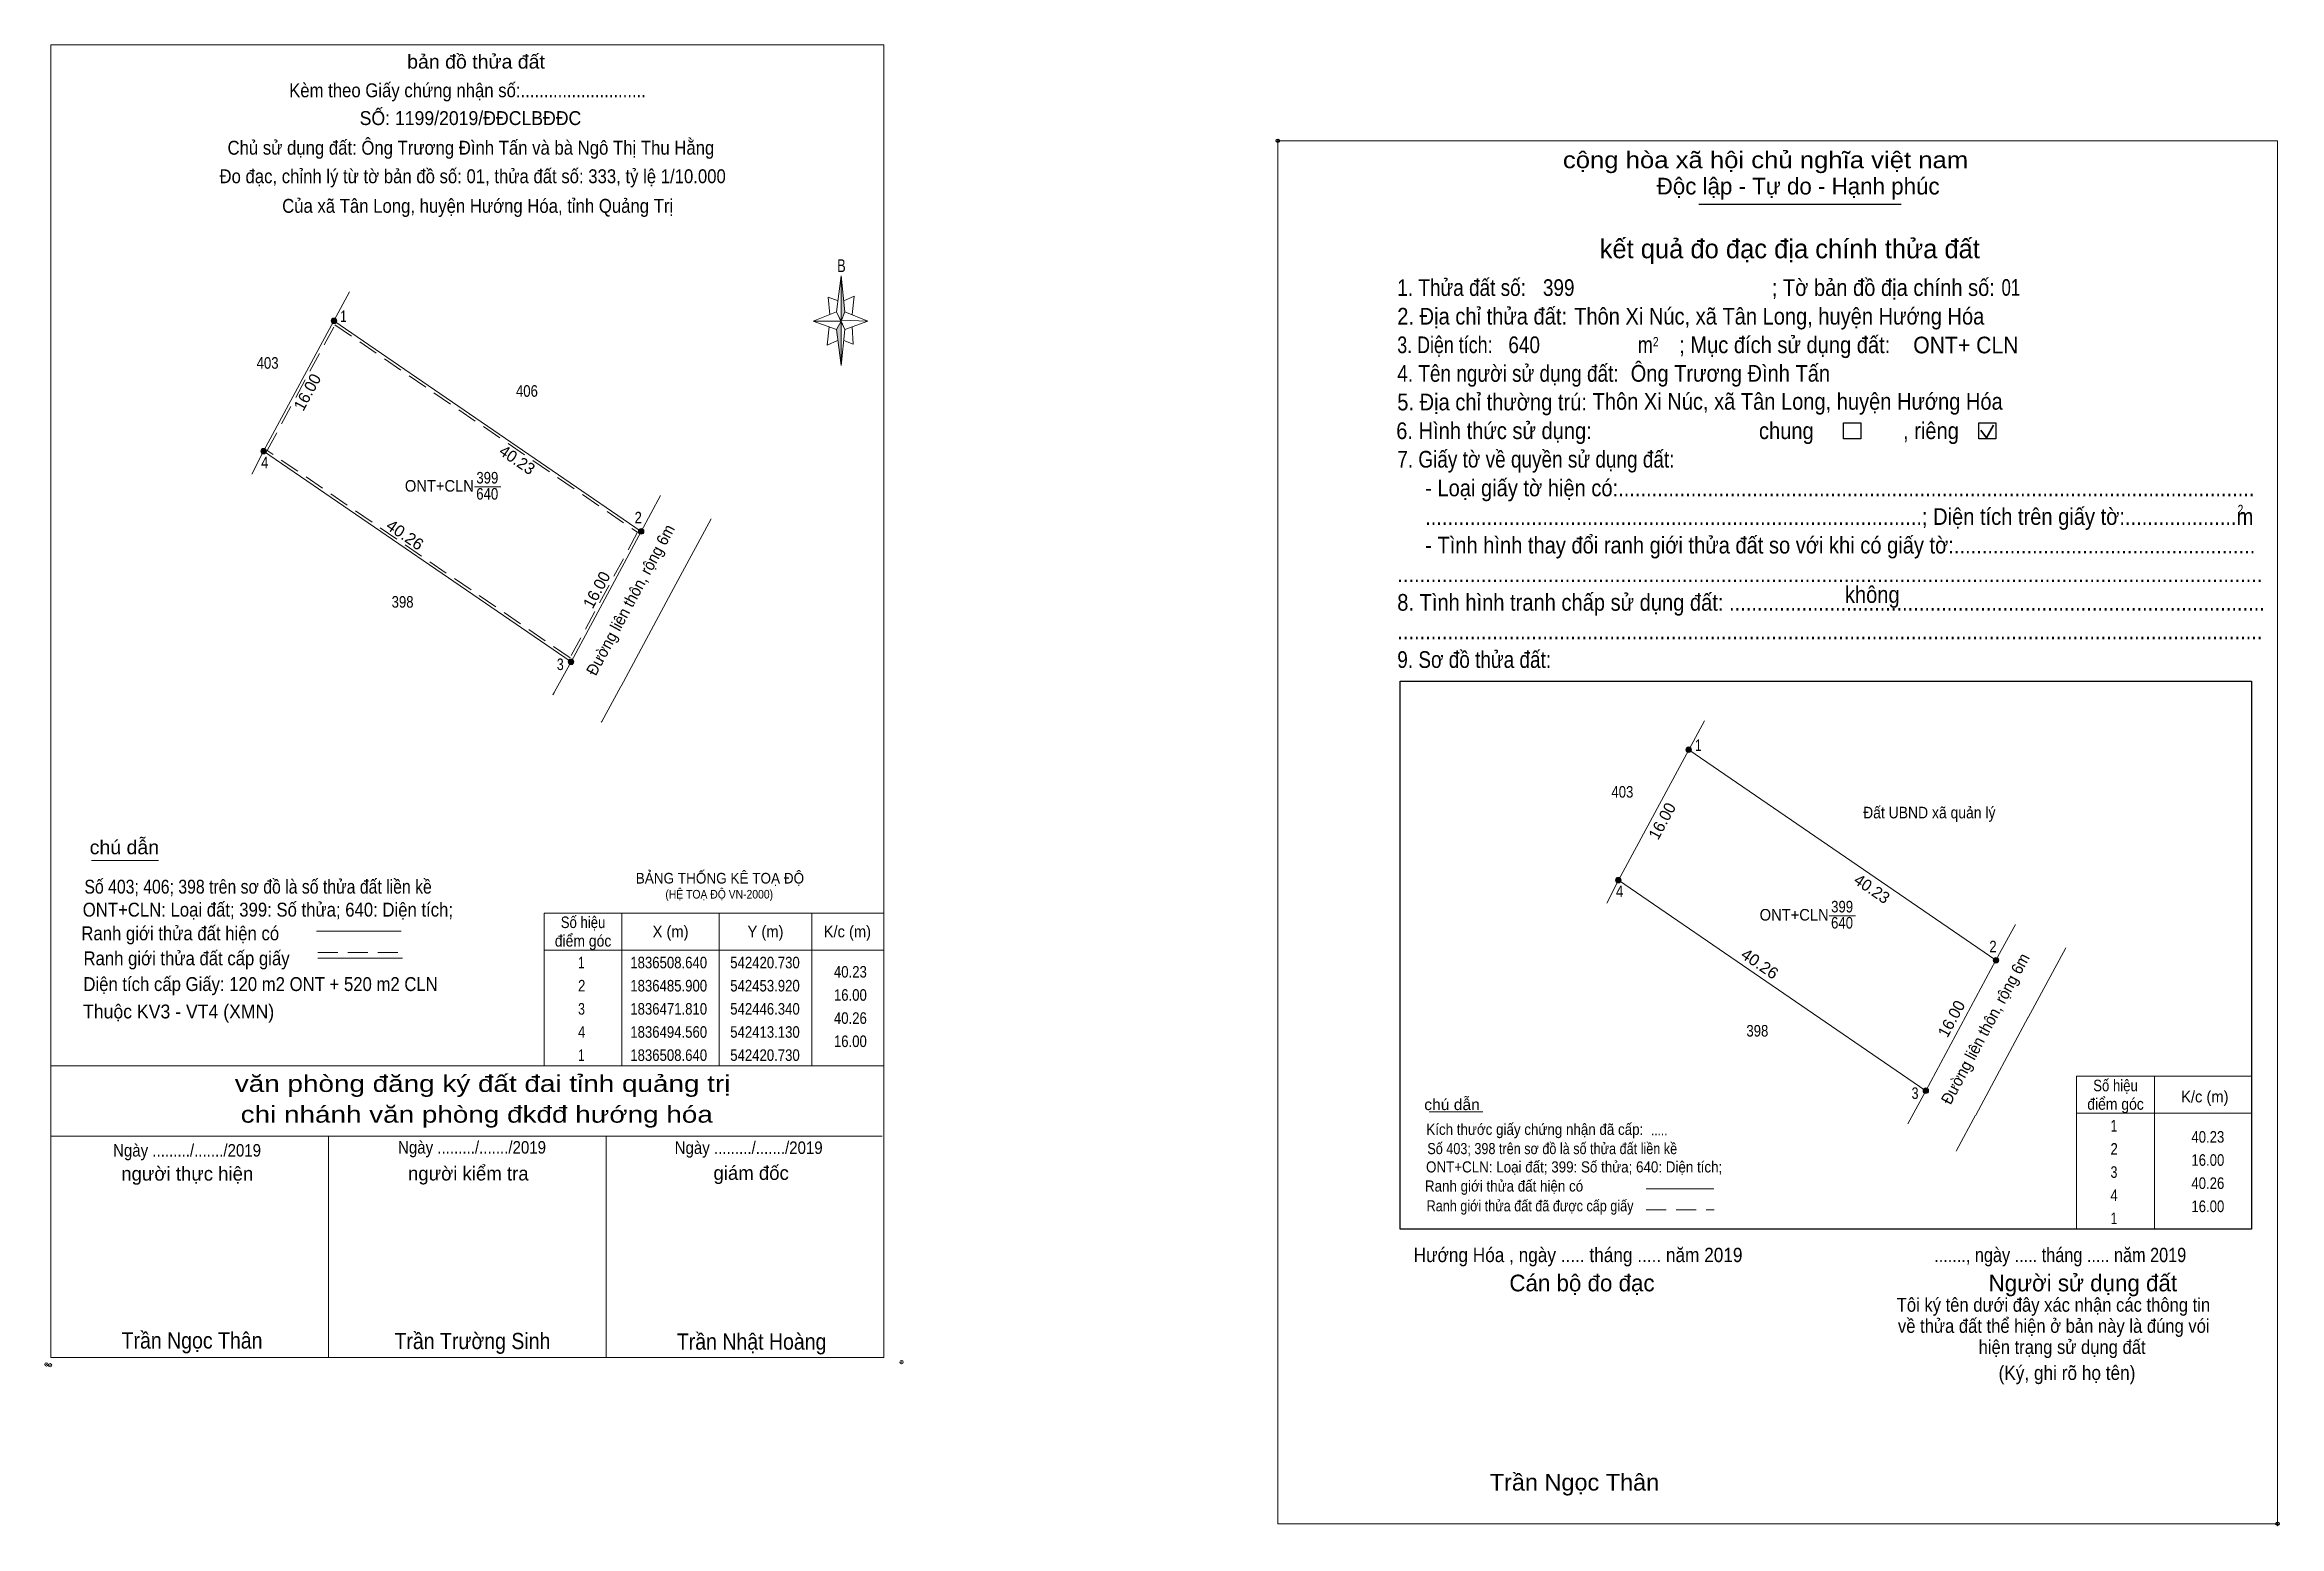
# Model space of a CAD drawing. Header units: metres. Extents: x 536224 to 542555, y 1836370 to 1838240.
# Drawn here: x 542136.1 to 542377.4, y 1836612.2 to 1836772.3 of the extents above; entities that cross this region are included whole.
import ezdxf
from ezdxf.enums import TextEntityAlignment as Align

# ---------------------------------------------------------------- set-up
doc = ezdxf.new("R2010")
doc.units = ezdxf.units.M
doc.header["$LTSCALE"] = 0.72
doc.header["$PDMODE"] = 32
doc.header["$PDSIZE"] = 0.36
doc.linetypes.add('MEDIUM_DASHED', pattern=[4.5, 3, -1.5])
for name, color, linetype, lineweight in [('1', 7, 'Continuous', 13), ('17', 7, 'Continuous', 13), ('2', 7, 'Continuous', 25), ('36', 7, 'Continuous', 13), ('5', 7, 'Continuous', 13), ('6', 7, 'Continuous', 13), ('63', 7, 'Continuous', 13)]:
    doc.layers.add(name, color=color, linetype=linetype, lineweight=lineweight)

msp = doc.modelspace()

# ---------------------------------------------------------------- texts
at = {"layer": '1'}
for s, height, width, p in [('BẢNG THỐNG KÊ TOẠ ĐỘ ', 1.15, 0.95, (542199.92, 1836681.65)), ('(HỆ TOẠ ĐỘ VN-2000)', 0.93, 0.9, (542203.12, 1836680.03))]:
    msp.add_text(s, height=height, dxfattribs=dict(at, width=width)).set_placement(p)
at = {"layer": '2'}
for s, height, width, p in [('cộng hòa xã hội chủ nghĩa việt nam', 1.803, 1.15, (542300.06, 1836758.92)), ('1. Thửa đất số:', 1.803, 0.85, (542282.17, 1836745.12)), ('399', 1.8, 0.85, (542297.9, 1836745.12)), ('; Tờ bản đồ địa chính số:', 1.803, 0.9, (542322.62, 1836745.12)), ('01', 1.8, 0.75, (542347.44, 1836745.14)), ('2. Địa chỉ thửa đất:', 1.803, 0.9, (542282.17, 1836742.03)), ('Thôn Xi Núc, xã Tân Long, huyện Hướng Hóa', 1.8, 0.9, (542301.28, 1836742.03)), ('3. Diện tích:', 1.803, 0.8, (542282.17, 1836738.94)), ('640', 1.8, 0.85, (542294.17, 1836738.95)), ('m', 1.803, 0.8, (542308.16, 1836738.94)), ('2', 1.03, 0.8, (542309.78, 1836739.66)), ('; Mục đích sử dụng đất:', 1.803, 0.9, (542312.62, 1836738.94)), ('ONT+ CLN', 1.8, 0.95, (542337.9, 1836738.92)), ('4. Tên người sử dụng đất:', 1.803, 0.85, (542282.17, 1836735.85)), ('Ông Trương Đình Tấn', 1.8, 0.9, (542307.38, 1836735.86)), ('5. Địa chỉ thường trú:', 1.803, 0.9, (542282.17, 1836732.76)), ('Thôn Xi Núc, xã Tân Long, huyện Hướng Hóa', 1.8, 0.9, (542303.27, 1836732.83)), ('6. Hình thức sử dụng:', 1.803, 0.9, (542282.06, 1836729.66)), ('chung                , riêng', 1.803, 0.9, (542321.24, 1836729.66)), ('7. Giấy tờ về quyền sử dụng đất:', 1.803, 0.85, (542282.17, 1836726.58)), ('     - Loại giấy tờ hiện có:..................................................................................................................', 1.803, 0.9, (542282.17, 1836723.48)), ('     .........................................................................................; Diện tích trên giấy tờ:....................m', 1.803, 0.9, (542282.17, 1836720.39)), ('2', 1.03, 0.8, (542372.94, 1836721.53)), ('     - Tình hình thay đổi ranh giới thửa đất so với khi có giấy tờ:......................................................', 1.803, 0.9, (542282.17, 1836717.3)), ('...........................................................................................................................................................', 1.803, 0.9, (542282.17, 1836714.21)), ('không', 1.803, 0.9, (542330.52, 1836711.97)), ('8. Tình hình tranh chấp sử dụng đất: ................................................................................................', 1.803, 0.9, (542282.17, 1836711.12)), ('9. Sơ đồ thửa đất:', 1.803, 0.85, (542282.17, 1836704.94)), ('...........................................................................................................................................................', 1.803, 0.9, (542282.17, 1836708.03)), ('Hướng Hóa , ngày ..... tháng ..... năm 2019', 1.544, 0.9, (542283.94, 1836640.76)), ('......., ngày ..... tháng ..... năm 2019', 1.544, 0.85, (542340.17, 1836640.76)), ('(Ký, ghi rõ họ tên)', 1.545, 0.9, (542347.12, 1836628.03)), ('Trần Ngọc Thân', 1.804, 1.05, (542292.16, 1836616.08))]:
    msp.add_text(s, height=height, dxfattribs=dict(at, width=width)).set_placement(p)
for s, p in [('Độc lập - Tự do - Hạnh phúc', (542310.19, 1836756.08)), ('Cán bộ đo đạc', (542294.28, 1836637.6)), ('Người sử dụng đất', (542346.04, 1836637.6))]:
    msp.add_text(s, height=1.803, dxfattribs=at).set_placement(p)
for s, height, p in [('kết quả đo đạc địa chính thửa đất', 2.061, (542324.565, 1836749.19)), ('.', 0.515, (542377.255, 1836612.22))]:
    msp.add_text(s, height=height, dxfattribs=at).set_placement(p, align=Align.CENTER)
for s, height, width, p in [('.....', 1, 0.95, (542310.465, 1836654.47)), ('Tôi ký tên dưới đây xác nhận các thông tin', 1.489, 0.9, (542353.045, 1836635.4)), ('về thửa đất thể hiện ở bản này là đúng vói', 1.489, 0.9, (542353.08, 1836633.12)), ('hiện trạng sử dụng đất', 1.489, 0.9, (542353.98, 1836630.84))]:
    msp.add_text(s, height=height, dxfattribs=dict(at, width=width)).set_placement(p, align=Align.CENTER)
at = {"layer": '5'}
for s, height, width, p in [('bản đồ thửa đất', 1.5, 1.05, (542182.67, 1836769.68)), ('Kèm theo Giấy chứng nhận số:...........................', 1.5, 0.9, (542181.75, 1836766.58)), ('SỐ: 1199/2019/ĐĐCLBĐĐC', 1.5, 0.95, (542182.065, 1836763.58)), ('Chủ sử dụng đất: Ông Trương Đình Tấn và bà Ngô Thị Thu Hằng', 1.5, 0.9, (542182.115, 1836760.38)), ('Đo đạc, chỉnh lý từ tờ bản đồ số: 01, thửa đất số: 333, tỷ lệ 1/10.000 ', 1.5, 0.9, (542182.555, 1836757.3)), ('Của xã Tân Long, huyện Hướng Hóa, tỉnh Quảng Trị', 1.5, 0.9, (542182.845, 1836754.1)), ('B', 1.378, 0.75, (542222.135, 1836747.7)), ('văn phòng đăng ký đất đai tỉnh quảng trị', 1.8, 1.25, (542183.38, 1836659.14)), ('chi nhánh văn phòng đkđđ hướng hóa', 1.8, 1.25, (542182.745, 1836655.82)), ('Ngày ........./......./2019', 1.35, 0.9, (542151.455, 1836652.16)), ('Ngày ........./......./2019', 1.35, 0.9, (542182.235, 1836652.48)), ('Ngày ........./......./2019', 1.35, 0.9, (542212.115, 1836652.44)), ('Trần Ngọc Thân', 1.75, 0.9, (542151.995, 1836631.42)), ('Trần Trường Sinh', 1.75, 0.9, (542182.28, 1836631.36)), ('Trần Nhật Hoàng', 1.75, 0.9, (542212.435, 1836631.3))]:
    msp.add_text(s, height=height, dxfattribs=dict(at, width=width)).set_placement(p, align=Align.CENTER)
for s, p in [('người thực hiện', (542151.48, 1836649.56)), ('người kiểm tra', (542181.835, 1836649.58)), ('giám đốc', (542212.385, 1836649.64))]:
    msp.add_text(s, height=1.5, dxfattribs=at).set_placement(p, align=Align.CENTER)
at = {"layer": '6'}
for s, height, width, p in [('chú dẫn', 1.5, 1.05, (542140.94, 1836684.82)), ('Số 403; 406; 398 trên sơ đồ là số thửa đất liền kề', 1.5, 0.85, (542140.37, 1836680.56)), ('ONT+CLN: Loại đất; 399: Số thửa; 640: Diện tích;', 1.5, 0.9, (542140.19, 1836678.08)), ('Ranh giới thửa đất hiện có ', 1.5, 0.9, (542140.04, 1836675.52)), ('Ranh giới thửa đất cấp giấy', 1.5, 0.9, (542140.27, 1836672.82)), ('Diện tích cấp Giấy: 120 m2 ONT + 520 m2 CLN', 1.5, 0.9, (542140.26, 1836670.04)), ('Thuộc KV3 - VT4 (XMN)', 1.5, 0.95, (542140.22, 1836667.08)), ('chú dẫn', 1.2, 1.05, (542285.09, 1836657.18)), ('Kích thước giấy chứng nhận đã cấp:', 1.2, 0.9, (542285.31, 1836654.5)), ('Số 403; 398 trên sơ đồ là số thửa đất liền kề', 1.2, 0.85, (542285.42, 1836652.42)), ('ONT+CLN: Loại đất; 399: Số thửa; 640: Diện tích;', 1.2, 0.9, (542285.28, 1836650.44)), ('Ranh giới thửa đất hiện có ', 1.2, 0.9, (542285.16, 1836648.38)), ('Ranh giới thửa đất đã được cấp giấy', 1.2, 0.85, (542285.34, 1836646.24))]:
    msp.add_text(s, height=height, dxfattribs=dict(at, width=width)).set_placement(p)
at = {"layer": '63'}
for s, width, p in [(' 1', 0.75, (542168.7, 1836742.3)), (' 4', 0.85, (542160.25, 1836726.51)), (' 2', 0.85, (542200.58, 1836720.55)), (' 3', 0.8, (542192.14, 1836704.71)), (' 1', 0.75, (542315.03, 1836695.97)), (' 4', 0.85, (542306.58, 1836680.18)), (' 2', 0.85, (542346.91, 1836674.22)), ('40.23', 0.85, (542224.88, 1836671.49)), ('16.00', 0.85, (542224.88, 1836668.99)), ('40.26', 0.85, (542224.88, 1836666.49)), ('16.00', 0.85, (542224.88, 1836663.99)), (' 3', 0.8, (542338.47, 1836658.38)), ('40.23', 0.85, (542371.5, 1836653.66)), ('16.00', 0.85, (542371.5, 1836651.16)), ('40.26', 0.85, (542371.5, 1836648.66)), ('16.00', 0.85, (542371.5, 1836646.16))]:
    msp.add_text(s, height=1.25, dxfattribs=dict(at, width=width)).set_placement(p, align=Align.RIGHT)
for s, width, p in [('403', 0.85, (542160.155, 1836737.26)), ('406', 0.85, (542188.165, 1836734.23)), ('399', 0.85, (542183.89, 1836724.86)), ('ONT+CLN', 0.95, (542178.71, 1836723.98)), ('640', 0.85, (542183.88, 1836723.12)), ('398', 0.85, (542174.735, 1836711.45)), ('403', 0.85, (542306.485, 1836690.93)), ('Đất UBND xã quản lý', 0.9, (542339.635, 1836688.69)), ('399', 0.85, (542330.22, 1836678.53)), ('Số hiệu', 0.85, (542194.23, 1836676.84)), ('ONT+CLN', 0.95, (542325.04, 1836677.65)), ('640', 0.85, (542330.21, 1836676.79)), ('điểm góc', 0.9, (542194.23, 1836674.84)), ('X (m)', 0.95, (542203.68, 1836675.84)), ('Y (m)', 0.95, (542213.935, 1836675.84)), ('K/c (m)', 0.95, (542222.775, 1836675.84)), (' 1', 0.75, (542193.88, 1836672.49)), ('1836508.640', 0.85, (542203.48, 1836672.49)), ('542420.730', 0.85, (542213.88, 1836672.49)), (' 2', 0.85, (542193.885, 1836669.99)), ('1836485.900', 0.85, (542203.48, 1836669.99)), ('542453.920', 0.85, (542213.88, 1836669.99)), (' 3', 0.8, (542193.875, 1836667.49)), ('1836471.810', 0.85, (542203.48, 1836667.49)), ('542446.340', 0.85, (542213.88, 1836667.49)), (' 4', 0.85, (542193.88, 1836664.99)), ('1836494.560', 0.85, (542203.48, 1836664.99)), ('542413.130', 0.85, (542213.88, 1836664.99)), ('398', 0.85, (542321.065, 1836665.12)), (' 1', 0.75, (542193.88, 1836662.49)), ('1836508.640', 0.85, (542203.48, 1836662.49)), ('542420.730', 0.85, (542213.88, 1836662.49)), ('Số hiệu', 0.85, (542359.75, 1836659.21)), ('điểm góc', 0.9, (542359.75, 1836657.21)), ('K/c (m)', 0.95, (542369.395, 1836658.01)), (' 1', 0.75, (542359.4, 1836654.86)), (' 2', 0.85, (542359.405, 1836652.36)), (' 3', 0.8, (542359.395, 1836649.86)), (' 4', 0.85, (542359.4, 1836647.36)), (' 1', 0.75, (542359.4, 1836644.86))]:
    msp.add_text(s, height=1.25, dxfattribs=dict(at, width=width)).set_placement(p, align=Align.CENTER)
for s, rotation, p in [('16.00', 61.641, (542165.002, 1836734.433)), ('40.23', 325.583, (542186.762, 1836726.902)), ('16.00', 61.721, (542196.249, 1836713.074)), ('16.00', 61.641, (542311.332, 1836688.103)), ('40.23', 325.583, (542333.092, 1836680.572)), ('16.00', 61.721, (542342.579, 1836666.744))]:
    msp.add_text(s, height=1.25, rotation=rotation, dxfattribs=at).set_placement(p, align=Align.CENTER)
for s, rotation, width, p in [('40.26', 325.588, 1.05, (542174.647, 1836718.805)), ('Đường liên thôn, rộng 6m', 61.767, 0.95, (542199.898, 1836712.004)), ('40.26', 325.588, 1.05, (542320.977, 1836672.475)), ('Đường liên thôn, rộng 6m', 61.767, 0.95, (542346.228, 1836665.674))]:
    msp.add_text(s, height=1.25, rotation=rotation, dxfattribs=dict(at, width=width)).set_placement(p, align=Align.CENTER)

# ---------------------------------------------------------------- hatches: boundary and pattern name
at = {"layer": '5'}
for points in [[(542222.1, 1836747.3), (542222.5, 1836743.4), (542222.1, 1836742.4)], [(542222.1, 1836742.4), (542222.1, 1836737.6), (542221.6, 1836741.5)]]:
    msp.add_hatch(color=256, dxfattribs=at).paths.add_polyline_path(points)
at = {"layer": '63'}
for points in [[(542167.62, 1836742.43, 1), (542167.02, 1836742.43, 1)], [(542160.02, 1836728.35, 1), (542159.42, 1836728.35, 1)], [(542200.81, 1836719.69, 1), (542200.21, 1836719.69, 1)], [(542193.23, 1836705.6, 1), (542192.63, 1836705.6, 1)], [(542313.95, 1836696.1, 1), (542313.35, 1836696.1, 1)], [(542306.35, 1836682.02, 1), (542305.75, 1836682.02, 1)], [(542347.14, 1836673.36, 1), (542346.54, 1836673.36, 1)], [(542339.56, 1836659.27, 1), (542338.96, 1836659.27, 1)]]:
    msp.add_hatch(color=256, dxfattribs=at).paths.add_polyline_path(points)

# ---------------------------------------------------------------- linework, layer by layer
at = {"layer": '17'}
for p, q in [((542141.14, 1836684.14), (542148.38, 1836684.14)), ((542285.62, 1836657), (542291.4, 1836657))]:
    msp.add_line(p, q, dxfattribs=at)
at = {"layer": '2'}
for p, q in [((542314.75, 1836755.03), (542336.59, 1836755.03)), ((542282.5, 1836703.51), (542374.45, 1836703.51)), ((542374.45, 1836703.51), (542374.45, 1836644.33))]:
    msp.add_line(p, q, dxfattribs=at)
at = {"layer": '2', "lineweight": 35}
for p, q in [((542345.21, 1836730.61), (542345.82, 1836729.81)), ((542345.82, 1836729.81), (542346.57, 1836731.15))]:
    msp.add_line(p, q, dxfattribs=at)
at = {"layer": '2', "lineweight": 13}
msp.add_lwpolyline([(542269.26, 1836761.88), (542377.26, 1836761.88), (542377.26, 1836612.49), (542269.26, 1836612.49)], close=True, dxfattribs=at)
at = {"layer": '2'}
for points in [[(542330.38, 1836731.41), (542332.23, 1836731.41), (542332.23, 1836729.68), (542330.38, 1836729.68)], [(542344.97, 1836731.41), (542346.82, 1836731.41), (542346.82, 1836729.68), (542344.97, 1836729.68)]]:
    msp.add_lwpolyline(points, close=True, dxfattribs=at)
msp.add_lwpolyline([(542374.45, 1836644.33), (542282.5, 1836644.33), (542282.5, 1836703.51)], dxfattribs=at)
for p in [(542269.26, 1836761.88), (542377.26, 1836612.49)]:
    msp.add_point(p, dxfattribs=at)
at = {"layer": '36', "linetype": 'MEDIUM_DASHED'}
msp.add_lwpolyline([(542167.43, 1836741.99), (542200.12, 1836719.59), (542192.82, 1836706.04), (542160.11, 1836728.44)], close=True, dxfattribs=at)
at = {"layer": '5'}
for p, q in [((542221.6, 1836743.4), (542222.1, 1836747.3)), ((542221.6, 1836741.5), (542219.1, 1836742.4)), ((542222.5, 1836743.4), (542225, 1836742.4)), ((542222.5, 1836741.5), (542222.1, 1836737.6)), ((542223.4, 1836739.9), (542222.4, 1836740.3)), ((542223.3, 1836741.8), (542223.4, 1836739.9)), ((542136.73, 1836661.96), (542226.73, 1836661.96)), ((542136.73, 1836654.36), (542226.53, 1836654.36)), ((542136.73, 1836654.36), (542226.53, 1836654.36)), ((542136.73, 1836654.36), (542226.53, 1836654.36)), ((542166.73, 1836630.46), (542166.73, 1836654.36)), ((542196.73, 1836630.46), (542196.73, 1836654.36))]:
    msp.add_line(p, q, dxfattribs=at)
for points in [[(542136.73, 1836772.26), (542226.73, 1836772.26), (542226.73, 1836630.46), (542136.73, 1836630.46)], [(542222.1, 1836747.3), (542222.5, 1836743.4), (542222.1, 1836742.4)], [(542222.1, 1836742.4), (542219.1, 1836742.4), (542221.6, 1836743.4), (542222.5, 1836741.5), (542225, 1836742.4), (542222.1, 1836742.5)], [(542222.1, 1836742.4), (542222.1, 1836737.6), (542221.6, 1836741.5)]]:
    msp.add_lwpolyline(points, close=True, dxfattribs=at)
for points in [[(542221.8, 1836744.6), (542220.7, 1836745), (542220.9, 1836743.1)], [(542222.4, 1836744.6), (542223.5, 1836745.1), (542223.3, 1836743.1)], [(542222.1, 1836742.4), (542221.6, 1836743.4), (542219.1, 1836742.4)], [(542222.1, 1836742.4), (542222.5, 1836741.5), (542225, 1836742.4)], [(542220.8, 1836741.8), (542220.6, 1836739.8), (542221.7, 1836740.3)], [(542226.73, 1836630.46), (542136.73, 1836630.46), (542136.73, 1836654.36)]]:
    msp.add_lwpolyline(points, dxfattribs=at)
for p in [(542136.26, 1836629.7), (542136.66, 1836629.62)]:
    msp.add_point(p, dxfattribs=at)
at = {"layer": '6'}
for p, q in [((542165.43, 1836676.5), (542174.57, 1836676.5)), ((542165.57, 1836673.58), (542174.71, 1836673.58)), ((542309.06, 1836648.68), (542316.37, 1836648.68))]:
    msp.add_line(p, q, dxfattribs=at)
at = {"layer": '6', "linetype": 'MEDIUM_DASHED'}
for p, q in [((542165.57, 1836674.2), (542174.77, 1836674.2)), ((542309.05, 1836646.42), (542316.41, 1836646.42))]:
    msp.add_line(p, q, dxfattribs=at)
at = {"layer": '6'}
msp.add_point((542228.63, 1836629.96), dxfattribs=at)
at = {"layer": '63'}
for p, q in [((542167.32, 1836742.43), (542169.01, 1836745.56)), ((542159.72, 1836728.35), (542167.32, 1836742.43)), ((542167.32, 1836742.43), (542200.51, 1836719.69)), ((542158.47, 1836725.86), (542159.72, 1836728.35)), ((542159.72, 1836728.35), (542192.93, 1836705.6)), ((542182.5, 1836724.5), (542185.33, 1836724.5)), ((542200.51, 1836719.69), (542202.61, 1836723.57)), ((542203.98, 1836713.51), (542208.07, 1836721.05)), ((542192.93, 1836705.6), (542200.51, 1836719.69)), ((542198.33, 1836702.97), (542204, 1836713.53)), ((542190.97, 1836702.02), (542192.93, 1836705.6)), ((542191.13, 1836702.33), (542190.97, 1836702.02)), ((542196.24, 1836699.15), (542198.31, 1836702.95)), ((542196.2, 1836699.07), (542196.24, 1836699.15)), ((542313.65, 1836696.1), (542315.34, 1836699.23)), ((542306.05, 1836682.02), (542313.65, 1836696.1)), ((542313.65, 1836696.1), (542346.84, 1836673.36)), ((542304.8, 1836679.53), (542306.05, 1836682.02)), ((542306.05, 1836682.02), (542339.26, 1836659.27)), ((542198.43, 1836678.46), (542198.43, 1836661.96)), ((542208.93, 1836678.46), (542208.93, 1836661.96)), ((542218.93, 1836678.46), (542218.93, 1836661.96)), ((542328.83, 1836678.17), (542331.66, 1836678.17)), ((542346.84, 1836673.36), (542348.94, 1836677.24)), ((542190.03, 1836674.46), (542226.73, 1836674.46)), ((542339.26, 1836659.27), (542346.84, 1836673.36)), ((542350.31, 1836667.18), (542354.4, 1836674.72)), ((542344.66, 1836656.64), (542350.33, 1836667.2)), ((542363.95, 1836660.83), (542363.95, 1836644.33)), ((542374.45, 1836660.83), (542374.45, 1836644.33)), ((542337.3, 1836655.69), (542339.26, 1836659.27)), ((542337.46, 1836656), (542337.3, 1836655.69)), ((542342.57, 1836652.82), (542344.64, 1836656.62)), ((542355.55, 1836656.83), (542374.45, 1836656.83)), ((542342.53, 1836652.74), (542342.57, 1836652.82))]:
    msp.add_line(p, q, dxfattribs=at)
for points in [[(542167.32, 1836742.43), (542200.51, 1836719.69), (542192.93, 1836705.6), (542159.72, 1836728.35)], [(542313.65, 1836696.1), (542346.84, 1836673.36), (542339.26, 1836659.27), (542306.05, 1836682.02)], [(542190.03, 1836678.46), (542226.73, 1836678.46), (542226.73, 1836661.96), (542190.03, 1836661.96)]]:
    msp.add_lwpolyline(points, close=True, dxfattribs=at)
msp.add_lwpolyline([(542374.45, 1836644.33), (542355.55, 1836644.33), (542355.55, 1836660.83), (542374.45, 1836660.83)], dxfattribs=at)
for centre in [(542167.32, 1836742.43), (542159.72, 1836728.35), (542200.51, 1836719.69), (542192.93, 1836705.6), (542313.65, 1836696.1), (542306.05, 1836682.02), (542346.84, 1836673.36), (542339.26, 1836659.27)]:
    msp.add_circle(centre, 0.3, dxfattribs=at)

msp.set_redraw_order([(e.dxf.handle, doc.entitydb.next_handle()) for e in msp.query("TEXT MTEXT ATTDEF DIMENSION ARC_DIMENSION")])  # texts and dimensions are drawn at this point

doc.saveas('drawing.dxf')
